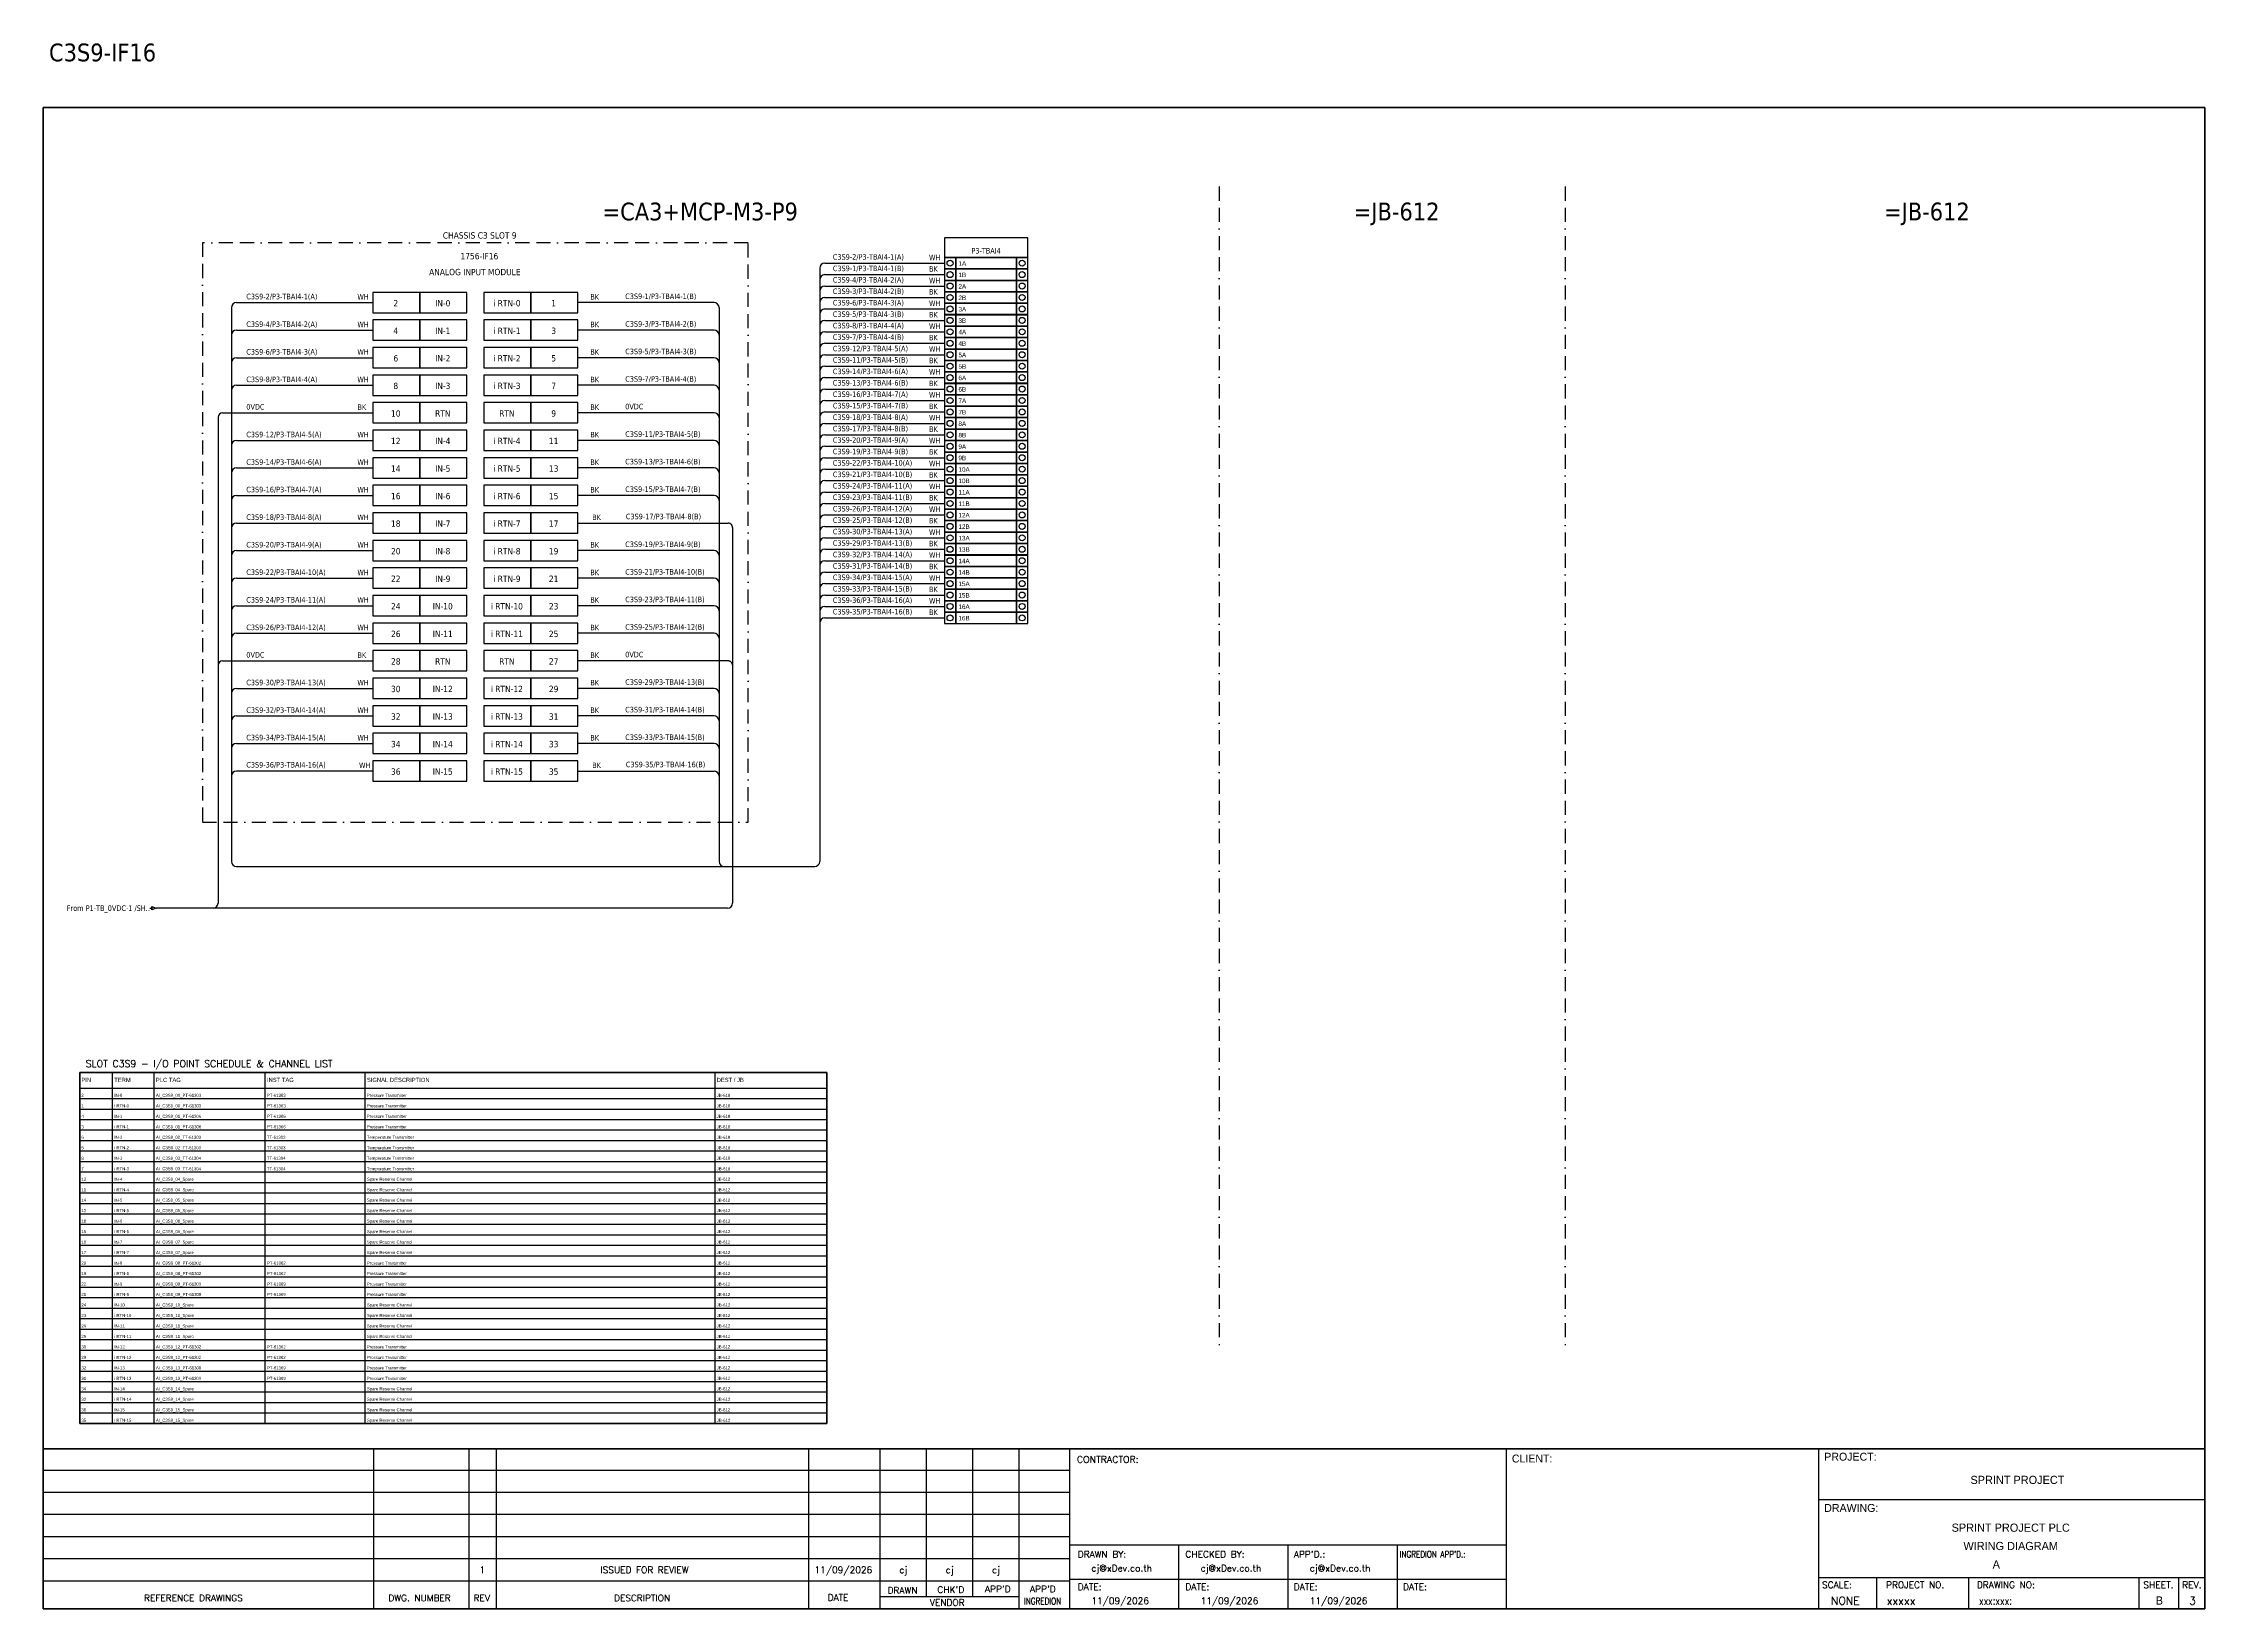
# Model space of a CAD drawing. Header units: millimetres. Extents: x 0 to 62600, y 0 to 14837.
# Drawn here: x 37740 to 41633, y 6008 to 8828 of the extents above; entities that cross this region are included whole.
import ezdxf
from ezdxf.enums import TextEntityAlignment as Align

# ---------------------------------------------------------------- set-up
doc = ezdxf.new("R2010")
doc.units = ezdxf.units.MM
doc.linetypes.add('BORDERX2', pattern=[88.9, 25.4, -12.7, 25.4, -12.7, 0, -12.7])
for name, color, linetype in [('GT_1', 9, 'Continuous'), ('HELPPOINT', 7, 'Continuous'), ('MEMBER', 7, 'Continuous'), ('VECTORS', 7, 'Continuous'), ('x01001-FrameArea', 2, 'BORDERX2')]:
    doc.layers.add(name, color=color, linetype=linetype)
doc.layers.add('IE-EQUIP', color=253, linetype='Continuous', lineweight=25)
doc.layers.add('IE-WIRE', color=7, linetype='Continuous', lineweight=25)
doc.styles.add('HTX11', font='O8111901')
doc.styles.add('ROMANS', font='romans.shx', dxfattribs={"width": 0.85, "height": 25})
doc.styles.get("Standard").update_dxf_attribs({"font": 'arial.ttf'})
doc.styles.add('Tahoma', font='')
doc.styles.get('Tahoma').set_extended_font_data('Tahoma')

# ---------------------------------------------------------------- blocks, each defined once
blk = doc.blocks.new('xTermSingleLayer81')
at = {"color": 7, "ltscale": 25.4}
for points in [[(0, -537), (537, -537), (537, 0), (0, 0)], [(537, -537), (3378, -537), (3378, 0), (537, 0)], [(3378, -537), (3915, -537), (3915, 0), (3378, 0)]]:
    blk.add_lwpolyline(points, close=True, dxfattribs=at)
for centre in [(268, -268), (3647, -268)]:
    blk.add_circle(centre, 141, dxfattribs=at)
blk.add_attdef('TERMINAL_B', (661, -387), '', height=212)
blk = doc.blocks.new('xTerminal_fr_to')
at = {"layer": 'VECTORS', "color": 1, "true_color": 0xff0000}
for p, q in [((-11.3, 0), (-7.8, 0)), ((-7.8, 2.8), (0, 0)), ((-7.8, -2.8), (-7.8, 2.8)), ((-7.8, 2.8), (0, 0)), ((-7.8, 2.8), (-7.8, -2.8)), ((0, 0), (-7.8, -2.8)), ((0, 0), (-7.8, -2.8))]:
    blk.add_line(p, q, dxfattribs=at)

msp = doc.modelspace()

# ---------------------------------------------------------------- linework, layer by layer
at = {"ltscale": 25.4}
for p, q in [((39147.4, 8411.5), (39362.8, 8411.5)), ((38947.9, 8361.2), (38702.6, 8361.2)), ((39147.4, 8370.3), (39362.8, 8370.3)), ((38947.9, 8311.5), (38702.6, 8311.5)), ((39147.4, 8329.1), (39362.8, 8329.1)), ((38947.9, 8261.9), (38702.6, 8261.9)), ((39147.4, 8287.8), (39362.8, 8287.8)), ((39147.4, 8246.6), (39362.8, 8246.6)), ((38947.9, 8212.3), (38702.6, 8212.3)), ((39147.4, 8205.4), (39362.8, 8205.4)), ((38062.6, 8162.6), (38333.1, 8162.6)), ((38947.9, 8162.6), (38702.6, 8162.6)), ((39147.4, 8164.2), (39362.8, 8164.2)), ((38947.9, 8113), (38702.6, 8113)), ((39147.4, 8122.9), (39362.8, 8122.9)), ((38947.9, 8063.4), (38702.6, 8063.4)), ((39147.4, 8081.7), (39362.8, 8081.7)), ((39147.4, 8040.5), (39362.8, 8040.5)), ((38947.9, 8013.7), (38702.6, 8013.7)), ((39147.4, 7999.3), (39362.8, 7999.3)), ((38702.6, 7964.1), (38973.1, 7964.1)), ((39147.4, 7958), (39362.8, 7958)), ((38947.9, 7914.5), (38702.6, 7914.5)), ((39147.4, 7916.8), (39362.8, 7916.8)), ((38947.9, 7864.8), (38702.6, 7864.8)), ((39147.4, 7875.6), (39362.8, 7875.6)), ((39147.4, 7834.4), (39362.8, 7834.4)), ((38947.9, 7815.2), (38702.6, 7815.2)), ((39147.4, 7793.2), (39362.8, 7793.2)), ((38947.9, 7765.6), (38702.6, 7765.6)), ((38062.6, 7715.9), (38333.1, 7715.9)), ((38973.1, 7715.9), (38702.6, 7715.9)), ((38947.9, 7666.3), (38702.6, 7666.3)), ((38947.9, 7616.7), (38702.6, 7616.7)), ((38947.9, 7567.1), (38702.6, 7567.1)), ((38702.6, 7517.4), (38947.9, 7517.4))]:
    msp.add_line(p, q, dxfattribs=at)
at = {"color": 7}
for p, q in [((37864.7, 6342.2), (37864.7, 6974.3)), ((37939.7, 6342.2), (37939.7, 6974.3)), ((38139.7, 6342.2), (38139.7, 6974.3)), ((38319.7, 6342.2), (38319.7, 6974.3)), ((38949.7, 6342.2), (38949.7, 6974.3)), ((37805.4, 6946.3), (39151.2, 6946.3))]:
    msp.add_line(p, q, dxfattribs=at)
at = {"color": 8}
for p, q in [((37805.4, 6927.5), (39151.2, 6927.5)), ((37805.4, 6908.6), (39151.2, 6908.6)), ((37805.4, 6889.7), (39151.2, 6889.7)), ((37805.4, 6870.8), (39151.2, 6870.8)), ((37805.4, 6851.9), (39151.2, 6851.9)), ((37805.4, 6833.1), (39151.2, 6833.1)), ((37805.4, 6814.2), (39151.2, 6814.2)), ((37805.4, 6795.3), (39151.2, 6795.3)), ((37805.4, 6776.4), (39151.2, 6776.4)), ((37805.4, 6757.5), (39151.2, 6757.5)), ((37805.4, 6738.7), (39151.2, 6738.7)), ((37805.4, 6719.8), (39151.2, 6719.8)), ((37805.4, 6700.9), (39151.2, 6700.9)), ((37805.4, 6682), (39151.2, 6682)), ((37805.4, 6663.2), (39151.2, 6663.2)), ((37805.4, 6644.3), (39151.2, 6644.3)), ((37805.4, 6625.4), (39151.2, 6625.4)), ((37805.4, 6606.5), (39151.2, 6606.5)), ((37805.4, 6587.6), (39151.2, 6587.6)), ((37805.4, 6568.8), (39151.2, 6568.8)), ((37805.4, 6549.9), (39151.2, 6549.9)), ((37805.4, 6531), (39151.2, 6531)), ((37805.4, 6512.1), (39151.2, 6512.1)), ((37805.4, 6493.3), (39151.2, 6493.3)), ((37805.4, 6474.4), (39151.2, 6474.4)), ((37805.4, 6455.5), (39151.2, 6455.5)), ((37805.4, 6436.6), (39151.2, 6436.6)), ((37805.4, 6417.7), (39151.2, 6417.7)), ((37805.4, 6398.9), (39151.2, 6398.9)), ((37805.4, 6380), (39151.2, 6380)), ((37805.4, 6361.1), (39151.2, 6361.1))]:
    msp.add_line(p, q, dxfattribs=at)
at = {"color": 4}
for p, q in [((41042, 6064.5), (41042, 6008.4)), ((41207.3, 6064.5), (41207.3, 6008.4))]:
    msp.add_line(p, q, dxfattribs=at)
at = {"color": 4, "ltscale": 0.5}
for p, q in [((41514.4, 6064.5), (41514.4, 6008.4)), ((41514.4, 6064.5), (41514.4, 6008.4)), ((41585.6, 6064.5), (41585.6, 6008.4)), ((41585.6, 6064.5), (41585.6, 6008.4))]:
    msp.add_line(p, q, dxfattribs=at)
at = {"color": 4, "ltscale": 25.4}
msp.add_lwpolyline([(39362.8, 8442.4), (39513.1, 8442.4), (39513.1, 8477.6), (39362.8, 8477.6)], close=True, dxfattribs=at)
msp.add_lwpolyline([(37805.4, 6974.3), (39151.2, 6974.3), (39151.2, 6342.2), (37805.4, 6342.2)], close=True)
at = {"color": 7}
msp.add_lwpolyline([(37805.4, 6342.2), (39151.2, 6342.2), (39151.2, 6974.3), (37805.4, 6974.3), (37805.4, 6342.2)], dxfattribs=at)
at = {"ltscale": 25.4}
for centre, radius, start, end in [((39147.4, 8402.4), 9.14, 90, 180), ((38947.9, 8352), 9.17, 0, 90), ((39147.4, 8361.1), 9.14, 90, 180), ((38947.9, 8302.4), 9.17, 0, 90), ((39147.4, 8319.9), 9.14, 90, 180), ((38947.9, 8252.7), 9.17, 0, 90), ((39147.4, 8278.7), 9.14, 90, 180), ((39147.4, 8237.5), 9.14, 90, 180), ((38947.9, 8203.1), 9.17, 0, 90), ((39147.4, 8196.3), 9.14, 90, 180), ((38947.9, 8153.5), 9.17, 0, 90), ((39147.4, 8155), 9.14, 90, 180), ((38947.9, 8103.8), 9.17, 0, 90), ((39147.4, 8113.8), 9.14, 90, 180), ((38947.9, 8054.2), 9.17, 0, 90), ((39147.4, 8072.6), 9.14, 90, 180), ((39147.4, 8031.4), 9.14, 90, 180), ((38947.9, 8004.6), 9.17, 0, 90), ((39147.4, 7990.1), 9.14, 90, 180), ((39147.4, 7948.9), 9.14, 90, 180), ((38947.9, 7905.3), 9.17, 0, 90), ((39147.4, 7907.7), 9.14, 90, 180), ((38947.9, 7855.7), 9.17, 0, 90), ((39147.4, 7866.5), 9.14, 90, 180), ((39147.4, 7825.2), 9.14, 90, 180), ((38947.9, 7806), 9.17, 0, 90), ((39147.4, 7784), 9.14, 90, 180), ((38947.9, 7756.4), 9.17, 0, 90), ((38947.9, 7657.1), 9.17, 0, 90), ((38947.9, 7607.5), 9.17, 0, 90), ((38947.9, 7557.9), 9.17, 0, 90), ((38947.9, 7508.2), 9.17, 0, 90)]:
    msp.add_arc(centre, radius, start, end, dxfattribs=at)
at = {"layer": 'GT_1', "color": 4}
for p, q in [((38335.1, 6008.4), (38335.1, 6296.6)), ((38507, 6008.4), (38507, 6296.6)), ((38556.2, 6008.4), (38556.2, 6296.6)), ((39118.8, 6008.4), (39118.8, 6296.6)), ((39247.1, 6008.4), (39247.1, 6296.6)), ((39330.7, 6030.2), (39330.7, 6296.6)), ((39414.2, 6030.3), (39414.2, 6296.6)), ((39497.5, 6008.4), (39497.5, 6296.6)), ((39588.5, 6008.4), (39588.5, 6296.6)), ((40375.5, 6008.4), (40375.5, 6296.6)), ((40937.8, 6008.4), (40937.8, 6296.6)), ((40937.8, 6008.4), (40937.8, 6296.6)), ((40937.8, 6008.4), (40937.8, 6296.6)), ((39588.5, 6257.7), (37739.7, 6257.7)), ((39588.5, 6217.9), (37739.7, 6217.9)), ((39588.5, 6178), (37739.7, 6178)), ((39588.5, 6138.1), (37739.7, 6138.1)), ((40375.5, 6122.8), (39588.5, 6122.8)), ((39785.3, 6008.4), (39785.3, 6122.8)), ((39982, 6008.4), (39982, 6122.8)), ((40178.8, 6008.4), (40178.8, 6122.8)), ((39588.5, 6098.2), (37739.7, 6098.2)), ((39588.4, 6058.2), (37739.7, 6058.2)), ((40375.5, 6061.3), (39588.5, 6061.3)), ((40937.8, 6064.5), (41633, 6064.5)), ((39497.5, 6030.2), (39247.1, 6030.2))]:
    msp.add_line(p, q, dxfattribs=at)
at = {"layer": 'HELPPOINT', "color": 4, "lineweight": 35}
for p, q in [((37739.7, 6008.4), (37739.7, 8712.6)), ((37739.7, 8712.6), (41633, 8712.6)), ((37739.7, 6008.4), (37739.7, 8712.6)), ((37739.7, 8712.6), (41633, 8712.6)), ((41633, 8712.6), (41633, 6008.4)), ((41633, 8712.6), (41633, 6008.4)), ((41633, 6008.4), (37739.7, 6008.4)), ((41633, 6008.4), (37739.7, 6008.4))]:
    msp.add_line(p, q, dxfattribs=at)
at = {"layer": 'HELPPOINT', "color": 4}
for p, q in [((40937.8, 6205), (41633, 6205)), ((40937.8, 6205), (41633, 6205)), ((40937.8, 6064.5), (41633, 6064.5))]:
    msp.add_line(p, q, dxfattribs=at)
at = {"layer": 'IE-EQUIP', "linetype": 'Continuous', "ltscale": 25.4}
for points in [[(38333.1, 8342.8), (38417.8, 8342.8), (38417.8, 8379.5), (38333.1, 8379.5)], [(38417.8, 8342.8), (38502.4, 8342.8), (38502.4, 8379.5), (38417.8, 8379.5)], [(38533.3, 8342.8), (38617.9, 8342.8), (38617.9, 8379.5), (38533.3, 8379.5)], [(38617.9, 8342.8), (38702.6, 8342.8), (38702.6, 8379.5), (38617.9, 8379.5)], [(38333.1, 8293.2), (38417.8, 8293.2), (38417.8, 8329.9), (38333.1, 8329.9)], [(38417.8, 8293.2), (38502.4, 8293.2), (38502.4, 8329.9), (38417.8, 8329.9)], [(38533.3, 8293.2), (38617.9, 8293.2), (38617.9, 8329.9), (38533.3, 8329.9)], [(38617.9, 8293.2), (38702.6, 8293.2), (38702.6, 8329.9), (38617.9, 8329.9)], [(38333.1, 8243.6), (38417.8, 8243.6), (38417.8, 8280.3), (38333.1, 8280.3)], [(38417.8, 8243.6), (38502.4, 8243.6), (38502.4, 8280.3), (38417.8, 8280.3)], [(38533.3, 8243.6), (38617.9, 8243.6), (38617.9, 8280.3), (38533.3, 8280.3)], [(38617.9, 8243.6), (38702.6, 8243.6), (38702.6, 8280.3), (38617.9, 8280.3)], [(38333.1, 8193.9), (38417.8, 8193.9), (38417.8, 8230.6), (38333.1, 8230.6)], [(38417.8, 8193.9), (38502.4, 8193.9), (38502.4, 8230.6), (38417.8, 8230.6)], [(38533.3, 8193.9), (38617.9, 8193.9), (38617.9, 8230.6), (38533.3, 8230.6)], [(38617.9, 8193.9), (38702.6, 8193.9), (38702.6, 8230.6), (38617.9, 8230.6)], [(38333.1, 8144.3), (38417.8, 8144.3), (38417.8, 8181), (38333.1, 8181)], [(38417.8, 8144.3), (38502.4, 8144.3), (38502.4, 8181), (38417.8, 8181)], [(38533.3, 8144.3), (38617.9, 8144.3), (38617.9, 8181), (38533.3, 8181)], [(38617.9, 8144.3), (38702.6, 8144.3), (38702.6, 8181), (38617.9, 8181)], [(38333.1, 8094.7), (38417.8, 8094.7), (38417.8, 8131.4), (38333.1, 8131.4)], [(38417.8, 8094.7), (38502.4, 8094.7), (38502.4, 8131.4), (38417.8, 8131.4)], [(38533.3, 8094.7), (38617.9, 8094.7), (38617.9, 8131.4), (38533.3, 8131.4)], [(38617.9, 8094.7), (38702.6, 8094.7), (38702.6, 8131.4), (38617.9, 8131.4)], [(38333.1, 8045), (38417.8, 8045), (38417.8, 8081.7), (38333.1, 8081.7)], [(38417.8, 8045), (38502.4, 8045), (38502.4, 8081.7), (38417.8, 8081.7)], [(38533.3, 8045), (38617.9, 8045), (38617.9, 8081.7), (38533.3, 8081.7)], [(38617.9, 8045), (38702.6, 8045), (38702.6, 8081.7), (38617.9, 8081.7)], [(38333.1, 7995.4), (38417.8, 7995.4), (38417.8, 8032.1), (38333.1, 8032.1)], [(38417.8, 7995.4), (38502.4, 7995.4), (38502.4, 8032.1), (38417.8, 8032.1)], [(38533.3, 7995.4), (38617.9, 7995.4), (38617.9, 8032.1), (38533.3, 8032.1)], [(38617.9, 7995.4), (38702.6, 7995.4), (38702.6, 8032.1), (38617.9, 8032.1)], [(38333.1, 7945.8), (38417.8, 7945.8), (38417.8, 7982.5), (38333.1, 7982.5)], [(38417.8, 7945.8), (38502.4, 7945.8), (38502.4, 7982.5), (38417.8, 7982.5)], [(38533.3, 7945.8), (38617.9, 7945.8), (38617.9, 7982.5), (38533.3, 7982.5)], [(38617.9, 7945.8), (38702.6, 7945.8), (38702.6, 7982.5), (38617.9, 7982.5)], [(38333.1, 7896.1), (38417.8, 7896.1), (38417.8, 7932.8), (38333.1, 7932.8)], [(38417.8, 7896.1), (38502.4, 7896.1), (38502.4, 7932.8), (38417.8, 7932.8)], [(38533.3, 7896.1), (38617.9, 7896.1), (38617.9, 7932.8), (38533.3, 7932.8)], [(38617.9, 7896.1), (38702.6, 7896.1), (38702.6, 7932.8), (38617.9, 7932.8)], [(38333.1, 7846.5), (38417.8, 7846.5), (38417.8, 7883.2), (38333.1, 7883.2)], [(38417.8, 7846.5), (38502.4, 7846.5), (38502.4, 7883.2), (38417.8, 7883.2)], [(38533.3, 7846.5), (38617.9, 7846.5), (38617.9, 7883.2), (38533.3, 7883.2)], [(38617.9, 7846.5), (38702.6, 7846.5), (38702.6, 7883.2), (38617.9, 7883.2)], [(38333.1, 7796.9), (38417.8, 7796.9), (38417.8, 7833.6), (38333.1, 7833.6)], [(38417.8, 7796.9), (38502.4, 7796.9), (38502.4, 7833.6), (38417.8, 7833.6)], [(38533.3, 7796.9), (38617.9, 7796.9), (38617.9, 7833.6), (38533.3, 7833.6)], [(38617.9, 7796.9), (38702.6, 7796.9), (38702.6, 7833.6), (38617.9, 7833.6)], [(38333.1, 7747.2), (38417.8, 7747.2), (38417.8, 7783.9), (38333.1, 7783.9)], [(38417.8, 7747.2), (38502.4, 7747.2), (38502.4, 7783.9), (38417.8, 7783.9)], [(38533.3, 7747.2), (38617.9, 7747.2), (38617.9, 7783.9), (38533.3, 7783.9)], [(38617.9, 7747.2), (38702.6, 7747.2), (38702.6, 7783.9), (38617.9, 7783.9)], [(38333.1, 7697.6), (38417.8, 7697.6), (38417.8, 7734.3), (38333.1, 7734.3)], [(38417.8, 7697.6), (38502.4, 7697.6), (38502.4, 7734.3), (38417.8, 7734.3)], [(38533.3, 7697.6), (38617.9, 7697.6), (38617.9, 7734.3), (38533.3, 7734.3)], [(38617.9, 7697.6), (38702.6, 7697.6), (38702.6, 7734.3), (38617.9, 7734.3)], [(38333.1, 7648), (38417.8, 7648), (38417.8, 7684.7), (38333.1, 7684.7)], [(38417.8, 7648), (38502.4, 7648), (38502.4, 7684.7), (38417.8, 7684.7)], [(38533.3, 7648), (38617.9, 7648), (38617.9, 7684.7), (38533.3, 7684.7)], [(38617.9, 7648), (38702.6, 7648), (38702.6, 7684.7), (38617.9, 7684.7)], [(38333.1, 7598.3), (38417.8, 7598.3), (38417.8, 7635), (38333.1, 7635)], [(38417.8, 7598.3), (38502.4, 7598.3), (38502.4, 7635), (38417.8, 7635)], [(38533.3, 7598.3), (38617.9, 7598.3), (38617.9, 7635), (38533.3, 7635)], [(38617.9, 7598.3), (38702.6, 7598.3), (38702.6, 7635), (38617.9, 7635)], [(38333.1, 7548.7), (38417.8, 7548.7), (38417.8, 7585.4), (38333.1, 7585.4)], [(38417.8, 7548.7), (38502.4, 7548.7), (38502.4, 7585.4), (38417.8, 7585.4)], [(38533.3, 7548.7), (38617.9, 7548.7), (38617.9, 7585.4), (38533.3, 7585.4)], [(38617.9, 7548.7), (38702.6, 7548.7), (38702.6, 7585.4), (38617.9, 7585.4)], [(38333.1, 7499.1), (38417.8, 7499.1), (38417.8, 7535.8), (38333.1, 7535.8)], [(38417.8, 7499.1), (38502.4, 7499.1), (38502.4, 7535.8), (38417.8, 7535.8)], [(38533.3, 7499.1), (38617.9, 7499.1), (38617.9, 7535.8), (38533.3, 7535.8)], [(38617.9, 7499.1), (38702.6, 7499.1), (38702.6, 7535.8), (38617.9, 7535.8)]]:
    msp.add_lwpolyline(points, close=True, dxfattribs=at)
at = {"layer": 'IE-WIRE', "color": 4, "ltscale": 25.4}
for p, q in [((39138.3, 8423), (39138.3, 7354.6)), ((39147.4, 8432.1), (39362.8, 8432.1)), ((39147.4, 8390.9), (39362.8, 8390.9)), ((38078.7, 8352), (38078.7, 7354.6)), ((38087.9, 8361.2), (38333.1, 8361.2)), ((38957, 8352), (38957, 7354.6)), ((39147.4, 8349.7), (39362.8, 8349.7)), ((38087.9, 8311.5), (38333.1, 8311.5)), ((39147.4, 8308.4), (39362.8, 8308.4)), ((38087.9, 8261.9), (38333.1, 8261.9)), ((39147.4, 8267.2), (39362.8, 8267.2)), ((39147.4, 8226), (39362.8, 8226)), ((38087.9, 8212.3), (38333.1, 8212.3)), ((39147.4, 8184.8), (39362.8, 8184.8)), ((39147.4, 8143.6), (39362.8, 8143.6)), ((38087.9, 8113), (38333.1, 8113)), ((39147.4, 8102.3), (39362.8, 8102.3)), ((38087.9, 8063.4), (38333.1, 8063.4)), ((39147.4, 8061.1), (39362.8, 8061.1)), ((38087.9, 8013.7), (38333.1, 8013.7)), ((39147.4, 8019.9), (39362.8, 8019.9)), ((38087.9, 7964.1), (38333.1, 7964.1)), ((39147.4, 7978.7), (39362.8, 7978.7)), ((38087.9, 7914.5), (38333.1, 7914.5)), ((39147.4, 7937.4), (39362.8, 7937.4)), ((38087.9, 7864.8), (38333.1, 7864.8)), ((39147.4, 7896.2), (39362.8, 7896.2)), ((39147.4, 7855), (39362.8, 7855)), ((38087.9, 7815.2), (38333.1, 7815.2)), ((39147.4, 7813.8), (39362.8, 7813.8)), ((38087.9, 7765.6), (38333.1, 7765.6)), ((38087.9, 7666.3), (38333.1, 7666.3)), ((38087.9, 7616.7), (38333.1, 7616.7)), ((38087.9, 7567.1), (38333.1, 7567.1)), ((38333.1, 7517.4), (38087.9, 7517.4))]:
    msp.add_line(p, q, dxfattribs=at)
at = {"layer": 'IE-WIRE', "color": 7, "ltscale": 25.4}
for p, q in [((38054.6, 8154.6), (38054.6, 7279.4)), ((38981.1, 7956.1), (38981.1, 7279.4)), ((38972.2, 7270.4), (37943.1, 7270.4))]:
    msp.add_line(p, q, dxfattribs=at)
at = {"layer": 'IE-WIRE', "color": 4}
msp.add_line((38087.8, 7345.4), (39129.2, 7345.4), dxfattribs=at)
at = {"layer": 'IE-WIRE', "color": 4, "ltscale": 25.4}
for centre, radius in [((39147.4, 8423), 9.14), ((39147.4, 8381.8), 9.14), ((38087.9, 8352), 9.17), ((39147.4, 8340.5), 9.14), ((38087.9, 8302.4), 9.17), ((39147.4, 8299.3), 9.14), ((38087.9, 8252.7), 9.17), ((39147.4, 8258.1), 9.14), ((39147.4, 8216.9), 9.14), ((38087.9, 8203.1), 9.17), ((39147.4, 8175.6), 9.14), ((39147.4, 8134.4), 9.14), ((38087.9, 8103.8), 9.17), ((39147.4, 8093.2), 9.14), ((38087.9, 8054.2), 9.17), ((39147.4, 8052), 9.14), ((38087.9, 8004.6), 9.17), ((39147.4, 8010.7), 9.14), ((38087.9, 7954.9), 9.17), ((39147.4, 7969.5), 9.14), ((38087.9, 7905.3), 9.17), ((39147.4, 7928.3), 9.14), ((38087.9, 7855.7), 9.17), ((39147.4, 7887.1), 9.14), ((39147.4, 7845.9), 9.14), ((38087.9, 7806), 9.17), ((39147.4, 7804.6), 9.14), ((38087.9, 7756.4), 9.17), ((38087.9, 7657.1), 9.17), ((38087.9, 7607.5), 9.17), ((38087.9, 7557.9), 9.17), ((38087.9, 7508.2), 9.17)]:
    msp.add_arc(centre, radius, 90, 180, dxfattribs=at)
at = {"layer": 'IE-WIRE', "ltscale": 25.4}
for centre in [(38062.6, 8154.6), (38062.6, 7707.9)]:
    msp.add_arc(centre, 8, 90, 180, dxfattribs=at)
at = {"layer": 'IE-WIRE', "color": 4}
for centre, start, end in [((38087.8, 7354.6), 180, 270), ((38966.2, 7354.6), 180, 270), ((39129.2, 7354.6), 270, 0)]:
    msp.add_arc(centre, 9.14, start, end, dxfattribs=at)
at = {"layer": 'IE-WIRE', "color": 7, "ltscale": 25.4}
for centre in [(38045.6, 7279.4), (38972.2, 7279.4), (38972.2, 7279.4)]:
    msp.add_arc(centre, 8.96, 270, 0, dxfattribs=at)
at = {"layer": 'MEMBER', "color": 4, "lineweight": 35}
msp.add_line((37739.7, 6296.6), (41633, 6296.6), dxfattribs=at)
msp.add_line((37739.7, 6296.6), (41633, 6296.6), dxfattribs=at)
at = {"layer": 'MEMBER', "color": 4}
for p, q in [((40937.8, 6205), (41633, 6205)), ((40937.8, 6205), (41633, 6205)), ((40937.8, 6064.5), (41633, 6064.5)), ((40937.8, 6064.5), (41633, 6064.5))]:
    msp.add_line(p, q, dxfattribs=at)
at = {"layer": 'x01001-FrameArea'}
for p, q in [((39857.9, 8570), (39857.9, 6483.4)), ((40481, 8570), (40481, 6483.4))]:
    msp.add_line(p, q, dxfattribs=at)
msp.add_lwpolyline([(38026.4, 7425.1), (39009.4, 7425.1), (39009.4, 8468.9), (38026.4, 8468.9)], close=True, dxfattribs=at)
at = {"layer": 'x01001-FrameArea', "ltscale": 25.4}
for centre in [(38973.1, 7956.1), (38973.1, 7707.9)]:
    msp.add_arc(centre, 8, 0, 90, dxfattribs=at)

# ---------------------------------------------------------------- block references
at = {"xscale": 0.0384, "yscale": 0.0384, "zscale": 0.0384}
for p, values in [((39362.8, 8442.4), {'TERMINAL_B': '1A'}), ((39362.8, 8421.8), {'TERMINAL_B': '1B'}), ((39362.8, 8401.2), {'TERMINAL_B': '2A'}), ((39362.8, 8380.6), {'TERMINAL_B': '2B'}), ((39362.8, 8360), {'TERMINAL_B': '3A'}), ((39362.8, 8339.4), {'TERMINAL_B': '3B'}), ((39362.8, 8318.8), {'TERMINAL_B': '4A'}), ((39362.8, 8298.1), {'TERMINAL_B': '4B'}), ((39362.8, 8277.5), {'TERMINAL_B': '5A'}), ((39362.8, 8256.9), {'TERMINAL_B': '5B'}), ((39362.8, 8236.3), {'TERMINAL_B': '6A'}), ((39362.8, 8215.7), {'TERMINAL_B': '6B'}), ((39362.8, 8195.1), {'TERMINAL_B': '7A'}), ((39362.8, 8174.5), {'TERMINAL_B': '7B'}), ((39362.8, 8153.9), {'TERMINAL_B': '8A'}), ((39362.8, 8133.2), {'TERMINAL_B': '8B'}), ((39362.8, 8112.6), {'TERMINAL_B': '9A'}), ((39362.8, 8092), {'TERMINAL_B': '9B'}), ((39362.8, 8071.4), {'TERMINAL_B': '10A'}), ((39362.8, 8050.8), {'TERMINAL_B': '10B'}), ((39362.8, 8030.2), {'TERMINAL_B': '11A'}), ((39362.8, 8009.6), {'TERMINAL_B': '11B'}), ((39362.8, 7989), {'TERMINAL_B': '12A'}), ((39362.8, 7968.4), {'TERMINAL_B': '12B'}), ((39362.8, 7947.7), {'TERMINAL_B': '13A'}), ((39362.8, 7927.1), {'TERMINAL_B': '13B'}), ((39362.8, 7906.5), {'TERMINAL_B': '14A'}), ((39362.8, 7885.9), {'TERMINAL_B': '14B'}), ((39362.8, 7865.3), {'TERMINAL_B': '15A'}), ((39362.8, 7844.7), {'TERMINAL_B': '15B'}), ((39362.8, 7824.1), {'TERMINAL_B': '16A'}), ((39362.8, 7803.5), {'TERMINAL_B': '16B'})]:
    msp.add_blockref('xTermSingleLayer81', p, dxfattribs=at).add_auto_attribs(values)
msp.add_blockref('xTerminal_fr_to', (37943.1, 7270.4))

# ---------------------------------------------------------------- texts
at = {"color": 2, "style": 'Tahoma'}
msp.add_text('C3S9-IF16', height=32, dxfattribs=at).set_placement((37750.1, 8795.7))
for s, height, p in [('=CA3+MCP-M3-P9', 32, (38923.1, 8525.2)), ('=JB-612', 32, (40177.4, 8525.2)), ('=JB-612', 32, (41132.5, 8525.2)), ('CHASSIS C3 SLOT 9', 11.441, (38525.9, 8482.2)), ('1756-IF16', 11.44, (38525.3, 8444.8)), ('ANALOG INPUT MODULE', 11.441, (38517.1, 8416.2)), ('2', 11.4, (38374.7, 8360)), ('IN-0', 11.44, (38459.3, 8360)), ('i RTN-0', 11.44, (38574.8, 8360)), ('1', 11.4, (38659.1, 8360)), ('4', 11.4, (38374.7, 8310.4)), ('IN-1', 11.44, (38459.3, 8310.4)), ('i RTN-1', 11.44, (38574.8, 8310.4)), ('3', 11.4, (38659.1, 8310.4)), ('6', 11.4, (38374.7, 8260.8)), ('IN-2', 11.44, (38459.3, 8260.8)), ('i RTN-2', 11.44, (38574.8, 8260.8)), ('5', 11.4, (38659.1, 8260.8)), ('8', 11.4, (38374.7, 8211.1)), ('IN-3', 11.44, (38459.3, 8211.1)), ('i RTN-3', 11.44, (38574.8, 8211.1)), ('7', 11.4, (38659.1, 8211.1)), ('10', 11.44, (38374.7, 8161.5)), ('RTN', 11.44, (38459.3, 8161.5)), ('RTN', 11.44, (38574.8, 8161.5)), ('9', 11.4, (38659.1, 8161.5)), ('12', 11.44, (38374.7, 8111.9)), ('IN-4', 11.44, (38459.3, 8111.9)), ('i RTN-4', 11.44, (38574.8, 8111.9)), ('11', 11.44, (38659.1, 8111.9)), ('14', 11.44, (38374.7, 8062.2)), ('IN-5', 11.44, (38459.3, 8062.2)), ('i RTN-5', 11.44, (38574.8, 8062.2)), ('13', 11.44, (38659.1, 8062.2)), ('16', 11.44, (38374.7, 8012.6)), ('IN-6', 11.44, (38459.3, 8012.6)), ('i RTN-6', 11.44, (38574.8, 8012.6)), ('15', 11.44, (38659.1, 8012.6)), ('18', 11.44, (38374.7, 7963)), ('IN-7', 11.44, (38459.3, 7963)), ('i RTN-7', 11.44, (38574.8, 7963)), ('17', 11.44, (38659.1, 7963)), ('20', 11.44, (38374.7, 7913.3)), ('IN-8', 11.44, (38459.3, 7913.3)), ('i RTN-8', 11.44, (38574.8, 7913.3)), ('19', 11.44, (38659.1, 7913.3)), ('22', 11.44, (38374.7, 7863.7)), ('IN-9', 11.44, (38459.3, 7863.7)), ('i RTN-9', 11.44, (38574.8, 7863.7)), ('21', 11.44, (38659.1, 7863.7)), ('24', 11.44, (38374.7, 7814.1)), ('IN-10', 11.44, (38459.3, 7814.1)), ('i RTN-10', 11.44, (38574.8, 7814.1)), ('23', 11.44, (38659.1, 7814.1)), ('26', 11.44, (38374.7, 7764.4)), ('IN-11', 11.44, (38459.3, 7764.4)), ('i RTN-11', 11.44, (38574.8, 7764.4)), ('25', 11.44, (38659.1, 7764.4)), ('28', 11.44, (38374.7, 7714.8)), ('RTN', 11.44, (38459.3, 7714.8)), ('RTN', 11.44, (38574.8, 7714.8)), ('27', 11.44, (38659.1, 7714.8)), ('30', 11.44, (38374.7, 7665.2)), ('IN-12', 11.44, (38459.3, 7665.2)), ('i RTN-12', 11.44, (38574.8, 7665.2)), ('29', 11.44, (38659.1, 7665.2)), ('32', 11.44, (38374.7, 7615.5)), ('IN-13', 11.44, (38459.3, 7615.5)), ('i RTN-13', 11.44, (38574.8, 7615.5)), ('31', 11.44, (38659.1, 7615.5)), ('34', 11.44, (38374.7, 7565.9)), ('IN-14', 11.44, (38459.3, 7565.9)), ('i RTN-14', 11.44, (38574.8, 7565.9)), ('33', 11.44, (38659.1, 7565.9)), ('36', 11.44, (38374.7, 7516.3)), ('IN-15', 11.44, (38459.3, 7516.3)), ('i RTN-15', 11.44, (38574.8, 7516.3)), ('35', 11.44, (38659.1, 7516.3))]:
    msp.add_text(s, height=height, dxfattribs=at).set_placement(p, align=Align.MIDDLE_CENTER)
at = {"color": 4, "style": 'Tahoma'}
for s, height, p in [('C3S9-2/P3-TBAI4-1(A)', 9.949, (39161.9, 8438.4)), ('WH', 9.95, (39335.2, 8437.4)), ('C3S9-2/P3-TBAI4-1(A)', 9.949, (38105.5, 8367.1)), ('WH', 9.95, (38305.6, 8366.4)), ('C3S9-4/P3-TBAI4-2(A)', 9.949, (39161.9, 8397.2)), ('WH', 9.95, (39335.2, 8396.1)), ('C3S9-6/P3-TBAI4-3(A)', 9.949, (39161.9, 8356)), ('WH', 9.95, (39335.2, 8354.9)), ('C3S9-4/P3-TBAI4-2(A)', 9.949, (38105.5, 8317.2)), ('WH', 9.95, (38305.6, 8316.8)), ('C3S9-8/P3-TBAI4-4(A)', 9.949, (39161.9, 8314.7)), ('WH', 9.95, (39335.2, 8313.7)), ('C3S9-6/P3-TBAI4-3(A)', 9.949, (38105.5, 8267.5)), ('WH', 9.95, (38305.6, 8267.2)), ('C3S9-12/P3-TBAI4-5(A)', 9.949, (39161.9, 8273.5)), ('WH', 9.95, (39335.2, 8272.5)), ('C3S9-8/P3-TBAI4-4(A)', 9.949, (38105.5, 8217.9)), ('WH', 9.95, (38305.6, 8217.5)), ('C3S9-14/P3-TBAI4-6(A)', 9.949, (39161.9, 8232.3)), ('WH', 9.95, (39335.2, 8231.3)), ('C3S9-16/P3-TBAI4-7(A)', 9.949, (39161.9, 8191.1)), ('WH', 9.95, (39335.2, 8190)), ('C3S9-18/P3-TBAI4-8(A)', 9.949, (39161.9, 8149.8)), ('WH', 9.95, (39335.2, 8148.8)), ('C3S9-12/P3-TBAI4-5(A)', 9.949, (38105.5, 8118.6)), ('WH', 9.95, (38305.6, 8118.3)), ('C3S9-20/P3-TBAI4-9(A)', 9.949, (39161.9, 8108.6)), ('WH', 9.95, (39335.2, 8107.6)), ('C3S9-14/P3-TBAI4-6(A)', 9.949, (38105.5, 8069)), ('WH', 9.95, (38305.6, 8068.6)), ('C3S9-22/P3-TBAI4-10(A)', 9.949, (39161.9, 8067.4)), ('WH', 9.95, (39335.2, 8066.4)), ('C3S9-16/P3-TBAI4-7(A)', 9.949, (38105.5, 8019.4)), ('WH', 9.95, (38305.6, 8019)), ('C3S9-24/P3-TBAI4-11(A)', 9.949, (39161.9, 8026.2)), ('WH', 9.95, (39335.2, 8025.1)), ('C3S9-26/P3-TBAI4-12(A)', 9.949, (39161.9, 7984.9)), ('WH', 9.95, (39335.2, 7983.9)), ('C3S9-18/P3-TBAI4-8(A)', 9.949, (38105.5, 7969.7)), ('WH', 9.95, (38305.6, 7969.4)), ('C3S9-30/P3-TBAI4-13(A)', 9.949, (39161.9, 7943.7)), ('WH', 9.95, (39335.2, 7942.7)), ('C3S9-20/P3-TBAI4-9(A)', 9.949, (38105.5, 7920.1)), ('WH', 9.95, (38305.6, 7919.7)), ('C3S9-32/P3-TBAI4-14(A)', 9.949, (39161.9, 7902.5)), ('WH', 9.95, (39335.2, 7901.5)), ('C3S9-22/P3-TBAI4-10(A)', 9.949, (38105.5, 7870.5)), ('WH', 9.95, (38305.6, 7870.1)), ('C3S9-34/P3-TBAI4-15(A)', 9.949, (39161.9, 7861.3)), ('WH', 9.95, (39335.2, 7860.2)), ('C3S9-24/P3-TBAI4-11(A)', 9.949, (38105.5, 7820.8)), ('WH', 9.95, (38305.6, 7820.5)), ('C3S9-36/P3-TBAI4-16(A)', 9.949, (39161.9, 7820.1)), ('WH', 9.95, (39335.2, 7819)), ('C3S9-26/P3-TBAI4-12(A)', 9.949, (38105.5, 7771.2)), ('WH', 9.95, (38305.6, 7770.8)), ('C3S9-30/P3-TBAI4-13(A)', 9.949, (38105.5, 7671.9)), ('WH', 9.95, (38305.6, 7671.6)), ('C3S9-32/P3-TBAI4-14(A)', 9.949, (38105.5, 7622.3)), ('WH', 9.95, (38305.6, 7621.9)), ('C3S9-34/P3-TBAI4-15(A)', 9.949, (38105.5, 7572.7)), ('WH', 9.95, (38305.6, 7572.3)), ('C3S9-36/P3-TBAI4-16(A)', 9.949, (38105.5, 7523.7)), ('WH', 9.95, (38308.6, 7522.7))]:
    msp.add_text(s, height=height, dxfattribs=at).set_placement(p)
msp.add_text('P3-TBAI4', height=9.95, dxfattribs=at).set_placement((39438, 8454.5), align=Align.MIDDLE_CENTER)
at = {"style": 'Tahoma'}
for s, height, p in [('C3S9-1/P3-TBAI4-1(B)', 9.949, (39161.9, 8417.8)), ('BK', 9.95, (39335.2, 8416.8)), ('BK', 9.95, (38725.1, 8366.4)), ('C3S9-1/P3-TBAI4-1(B)', 9.949, (38788, 8367.5)), ('C3S9-3/P3-TBAI4-2(B)', 9.949, (39161.9, 8376.6)), ('BK', 9.95, (39335.2, 8375.5)), ('C3S9-5/P3-TBAI4-3(B)', 9.949, (39161.9, 8335.3)), ('BK', 9.95, (39335.2, 8334.3)), ('BK', 9.95, (38725.1, 8316.8)), ('C3S9-3/P3-TBAI4-2(B)', 9.949, (38788, 8317.8)), ('C3S9-7/P3-TBAI4-4(B)', 9.949, (39161.9, 8294.1)), ('BK', 9.95, (39335.2, 8293.1)), ('BK', 9.95, (38725.1, 8267.2)), ('C3S9-5/P3-TBAI4-3(B)', 9.949, (38788, 8268.2)), ('C3S9-11/P3-TBAI4-5(B)', 9.949, (39161.9, 8252.9)), ('BK', 9.95, (39335.2, 8251.9)), ('BK', 9.95, (38725.1, 8217.5)), ('C3S9-7/P3-TBAI4-4(B)', 9.949, (38788, 8218.6)), ('C3S9-13/P3-TBAI4-6(B)', 9.949, (39161.9, 8211.7)), ('BK', 9.95, (39335.2, 8210.6)), ('0VDC', 9.95, (38105.5, 8168.3)), ('BK', 9.95, (38305.6, 8167.9)), ('BK', 9.95, (38725.1, 8167.9)), ('0VDC', 9.95, (38788, 8168.9)), ('C3S9-15/P3-TBAI4-7(B)', 9.949, (39161.9, 8170.5)), ('BK', 9.95, (39335.2, 8169.4)), ('C3S9-17/P3-TBAI4-8(B)', 9.949, (39161.9, 8129.2)), ('BK', 9.95, (39335.2, 8128.2)), ('BK', 9.95, (38725.1, 8118.3)), ('C3S9-11/P3-TBAI4-5(B)', 9.949, (38788, 8119.3)), ('C3S9-19/P3-TBAI4-9(B)', 9.949, (39161.9, 8088)), ('BK', 9.95, (38725.1, 8068.6)), ('C3S9-13/P3-TBAI4-6(B)', 9.949, (38788, 8069.7)), ('BK', 9.95, (39335.2, 8087)), ('BK', 9.95, (38725.1, 8019)), ('C3S9-15/P3-TBAI4-7(B)', 9.949, (38788, 8020)), ('C3S9-21/P3-TBAI4-10(B)', 9.949, (39161.9, 8046.8)), ('BK', 9.95, (39335.2, 8045.7)), ('C3S9-23/P3-TBAI4-11(B)', 9.949, (39161.9, 8005.6)), ('BK', 9.95, (39335.2, 8004.5)), ('BK', 9.95, (38728.5, 7969.4)), ('C3S9-17/P3-TBAI4-8(B)', 9.949, (38789.1, 7970.9)), ('C3S9-25/P3-TBAI4-12(B)', 9.949, (39161.9, 7964.3)), ('BK', 9.95, (39335.2, 7963.3)), ('BK', 9.95, (38725.1, 7919.7)), ('C3S9-19/P3-TBAI4-9(B)', 9.949, (38788, 7920.8)), ('C3S9-29/P3-TBAI4-13(B)', 9.949, (39161.9, 7923.1)), ('BK', 9.95, (39335.2, 7922.1)), ('BK', 9.95, (38725.1, 7870.1)), ('C3S9-21/P3-TBAI4-10(B)', 9.949, (38788, 7871.1)), ('C3S9-31/P3-TBAI4-14(B)', 9.949, (39161.9, 7881.9)), ('BK', 9.95, (39335.2, 7880.9)), ('BK', 9.95, (38725.1, 7820.5)), ('C3S9-23/P3-TBAI4-11(B)', 9.949, (38788, 7821.5)), ('C3S9-33/P3-TBAI4-15(B)', 9.949, (39161.9, 7840.7)), ('BK', 9.95, (39335.2, 7839.6)), ('C3S9-35/P3-TBAI4-16(B)', 9.949, (39161.9, 7799.4)), ('BK', 9.95, (39335.2, 7798.4)), ('BK', 9.95, (38725.1, 7770.8)), ('C3S9-25/P3-TBAI4-12(B)', 9.949, (38788, 7771.9)), ('0VDC', 9.95, (38105.5, 7721.6)), ('BK', 9.95, (38305.6, 7721.2)), ('BK', 9.95, (38725.1, 7721.2)), ('0VDC', 9.95, (38788, 7722.2)), ('BK', 9.95, (38725.1, 7671.6)), ('C3S9-29/P3-TBAI4-13(B)', 9.949, (38788, 7672.6)), ('BK', 9.95, (38725.1, 7621.9)), ('C3S9-31/P3-TBAI4-14(B)', 9.949, (38788, 7623)), ('BK', 9.95, (38725.1, 7572.3)), ('C3S9-33/P3-TBAI4-15(B)', 9.949, (38788, 7573.3)), ('BK', 9.95, (38728.5, 7522.7)), ('C3S9-35/P3-TBAI4-16(B)', 9.949, (38789.1, 7524.2))]:
    msp.add_text(s, height=height, dxfattribs=at).set_placement(p)
at = {"color": 7, "style": 'Tahoma'}
msp.add_text('From P1-TB_0VDC-1 /SH..', height=9.949, dxfattribs=at).set_placement((37931.8, 7270.4), align=Align.MIDDLE_RIGHT)
at = {"color": 7}
for s, p in [('2', (37808.4, 6930.5)), ('IN-0', (37867.7, 6930.5)), ('AI_C3S9_00_PT-61303', (37942.7, 6930.5)), ('PT-61303', (38142.7, 6930.5)), ('Pressure Transmitter', (38322.7, 6930.5)), ('JB-618', (38952.7, 6930.5)), ('4', (37808.4, 6892.7)), ('1', (37808.4, 6911.6)), ('i RTN-0', (37867.7, 6911.6)), ('IN-1', (37867.7, 6892.7)), ('AI_C3S9_00_PT-61303', (37942.7, 6911.6)), ('AI_C3S9_01_PT-61306', (37942.7, 6892.7)), ('PT-61303', (38142.7, 6911.6)), ('PT-61306', (38142.7, 6892.7)), ('Pressure Transmitter', (38322.7, 6911.6)), ('Pressure Transmitter', (38322.7, 6892.7)), ('JB-618', (38952.7, 6911.6)), ('JB-618', (38952.7, 6892.7)), ('3', (37808.4, 6873.8)), ('6', (37808.4, 6854.9)), ('i RTN-1', (37867.7, 6873.8)), ('IN-2', (37867.7, 6854.9)), ('AI_C3S9_01_PT-61306', (37942.7, 6873.8)), ('AI_C3S9_02_TT-61303', (37942.7, 6854.9)), ('TT-61303', (38142.7, 6854.9)), ('PT-61306', (38142.7, 6873.8)), ('Temperature Transmitter', (38322.7, 6854.9)), ('Pressure Transmitter', (38322.7, 6873.8)), ('JB-618', (38952.7, 6873.8)), ('JB-618', (38952.7, 6854.9)), ('5', (37808.4, 6836.1)), ('8', (37808.4, 6817.2)), ('i RTN-2', (37867.7, 6836.1)), ('IN-3', (37867.7, 6817.2)), ('AI_C3S9_02_TT-61303', (37942.7, 6836.1)), ('AI_C3S9_03_TT-61304', (37942.7, 6817.2)), ('TT-61303', (38142.7, 6836.1)), ('TT-61304', (38142.7, 6817.2)), ('Temperature Transmitter', (38322.7, 6836.1)), ('Temperature Transmitter', (38322.7, 6817.2)), ('JB-618', (38952.7, 6836.1)), ('JB-618', (38952.7, 6817.2)), ('7', (37808.4, 6798.3)), ('12', (37808.4, 6779.4)), ('i RTN-3', (37867.7, 6798.3)), ('IN-4', (37867.7, 6779.4)), ('AI_C3S9_03_TT-61304', (37942.7, 6798.3)), ('AI_C3S9_04_Spare', (37942.7, 6779.4)), ('TT-61304', (38142.7, 6798.3)), ('Temperature Transmitter', (38322.7, 6798.3)), ('Spare Reserve Channel', (38322.7, 6779.4)), ('JB-618', (38952.7, 6798.3)), ('JB-612', (38952.7, 6779.4)), ('11', (37808.4, 6760.5)), ('14', (37808.4, 6741.7)), ('i RTN-4', (37867.7, 6760.5)), ('IN-5', (37867.7, 6741.7)), ('AI_C3S9_04_Spare', (37942.7, 6760.5)), ('AI_C3S9_05_Spare', (37942.7, 6741.7)), ('Spare Reserve Channel', (38322.7, 6760.5)), ('Spare Reserve Channel', (38322.7, 6741.7)), ('JB-612', (38952.7, 6760.5)), ('JB-612', (38952.7, 6741.7)), ('13', (37808.4, 6722.8)), ('16', (37808.4, 6703.9)), ('i RTN-5', (37867.7, 6722.8)), ('IN-6', (37867.7, 6703.9)), ('AI_C3S9_05_Spare', (37942.7, 6722.8)), ('AI_C3S9_06_Spare', (37942.7, 6703.9)), ('Spare Reserve Channel', (38322.7, 6722.8)), ('Spare Reserve Channel', (38322.7, 6703.9)), ('JB-612', (38952.7, 6722.8)), ('JB-612', (38952.7, 6703.9)), ('15', (37808.4, 6685)), ('18', (37808.4, 6666.2)), ('i RTN-6', (37867.7, 6685)), ('IN-7', (37867.7, 6666.2)), ('AI_C3S9_06_Spare', (37942.7, 6685)), ('AI_C3S9_07_Spare', (37942.7, 6666.2)), ('Spare Reserve Channel', (38322.7, 6685)), ('Spare Reserve Channel', (38322.7, 6666.2)), ('JB-612', (38952.7, 6685)), ('JB-612', (38952.7, 6666.2)), ('20', (37808.4, 6628.4)), ('17', (37808.4, 6647.3)), ('i RTN-7', (37867.7, 6647.3)), ('IN-8', (37867.7, 6628.4)), ('AI_C3S9_07_Spare', (37942.7, 6647.3)), ('AI_C3S9_08_PT-61302', (37942.7, 6628.4)), ('PT-61302', (38142.7, 6628.4)), ('Spare Reserve Channel', (38322.7, 6647.3)), ('Pressure Transmitter', (38322.7, 6628.4)), ('JB-612', (38952.7, 6647.3)), ('JB-612', (38952.7, 6628.4)), ('22', (37808.4, 6590.6)), ('19', (37808.4, 6609.5)), ('i RTN-8', (37867.7, 6609.5)), ('IN-9', (37867.7, 6590.6)), ('AI_C3S9_08_PT-61302', (37942.7, 6609.5)), ('AI_C3S9_09_PT-61309', (37942.7, 6590.6)), ('PT-61302', (38142.7, 6609.5)), ('PT-61309', (38142.7, 6590.6)), ('Pressure Transmitter', (38322.7, 6609.5)), ('Pressure Transmitter', (38322.7, 6590.6)), ('JB-612', (38952.7, 6609.5)), ('JB-612', (38952.7, 6590.6)), ('21', (37808.4, 6571.8)), ('24', (37808.4, 6552.9)), ('i RTN-9', (37867.7, 6571.8)), ('IN-10', (37867.7, 6552.9)), ('AI_C3S9_09_PT-61309', (37942.7, 6571.8)), ('AI_C3S9_10_Spare', (37942.7, 6552.9)), ('PT-61309', (38142.7, 6571.8)), ('Spare Reserve Channel', (38322.7, 6552.9)), ('Pressure Transmitter', (38322.7, 6571.8)), ('JB-612', (38952.7, 6571.8)), ('JB-612', (38952.7, 6552.9)), ('23', (37808.4, 6534)), ('26', (37808.4, 6515.1)), ('25', (37808.4, 6496.3)), ('i RTN-10', (37867.7, 6534)), ('i RTN-11', (37867.7, 6496.3)), ('IN-11', (37867.7, 6515.1)), ('AI_C3S9_10_Spare', (37942.7, 6534)), ('AI_C3S9_11_Spare', (37942.7, 6515.1)), ('AI_C3S9_11_Spare', (37942.7, 6496.3)), ('Spare Reserve Channel', (38322.7, 6534)), ('Spare Reserve Channel', (38322.7, 6515.1)), ('Spare Reserve Channel', (38322.7, 6496.3)), ('JB-612', (38952.7, 6534)), ('JB-612', (38952.7, 6515.1)), ('JB-612', (38952.7, 6496.3)), ('30', (37808.4, 6477.4)), ('29', (37808.4, 6458.5)), ('i RTN-12', (37867.7, 6458.5)), ('IN-12', (37867.7, 6477.4)), ('AI_C3S9_12_PT-61302', (37942.7, 6477.4)), ('AI_C3S9_12_PT-61302', (37942.7, 6458.5)), ('PT-61302', (38142.7, 6477.4)), ('PT-61302', (38142.7, 6458.5)), ('Pressure Transmitter', (38322.7, 6477.4)), ('Pressure Transmitter', (38322.7, 6458.5)), ('JB-612', (38952.7, 6477.4)), ('JB-612', (38952.7, 6458.5)), ('32', (37808.4, 6439.6)), ('31', (37808.4, 6420.7)), ('i RTN-13', (37867.7, 6420.7)), ('IN-13', (37867.7, 6439.6)), ('AI_C3S9_13_PT-61309', (37942.7, 6439.6)), ('AI_C3S9_13_PT-61309', (37942.7, 6420.7)), ('PT-61309', (38142.7, 6439.6)), ('PT-61309', (38142.7, 6420.7)), ('Pressure Transmitter', (38322.7, 6439.6)), ('Pressure Transmitter', (38322.7, 6420.7)), ('JB-612', (38952.7, 6439.6)), ('JB-612', (38952.7, 6420.7)), ('34', (37808.4, 6401.9)), ('33', (37808.4, 6383)), ('i RTN-14', (37867.7, 6383)), ('IN-14', (37867.7, 6401.9)), ('AI_C3S9_14_Spare', (37942.7, 6401.9)), ('AI_C3S9_14_Spare', (37942.7, 6383)), ('Spare Reserve Channel', (38322.7, 6401.9)), ('Spare Reserve Channel', (38322.7, 6383)), ('JB-612', (38952.7, 6401.9)), ('JB-612', (38952.7, 6383)), ('36', (37808.4, 6364.1)), ('35', (37808.4, 6345.2)), ('i RTN-15', (37867.7, 6345.2)), ('IN-15', (37867.7, 6364.1)), ('AI_C3S9_15_Spare', (37942.7, 6364.1)), ('AI_C3S9_15_Spare', (37942.7, 6345.2)), ('Spare Reserve Channel', (38322.7, 6364.1)), ('Spare Reserve Channel', (38322.7, 6345.2)), ('JB-612', (38952.7, 6364.1)), ('JB-612', (38952.7, 6345.2))]:
    msp.add_text(s, height=5.5, dxfattribs=at).set_placement(p)
at = {"color": 3}
for s, p in [('PIN', (37808.4, 6957.3)), ('TERM', (37867.7, 6957.3)), ('PLC TAG', (37942.7, 6957.3)), ('INST TAG', (38142.7, 6957.3)), ('SIGNAL DESCRIPTION', (38322.7, 6957.3)), ('DEST / JB', (38952.7, 6957.3))]:
    msp.add_text(s, height=7.5, dxfattribs=at).set_placement(p)
at = {"color": 4, "ltscale": 100, "style": 'HTX11'}
for s, p in [('SPRINT PROJECT', (41295.6, 6240.6)), ('SPRINT PROJECT PLC', (41283.5, 6154.5)), ('WIRING DIAGRAM', (41283.5, 6121.5))]:
    msp.add_text(s, height=14.693, dxfattribs=at).set_placement(p, align=Align.MIDDLE_CENTER)
at = {"style": 'HTX11'}
for tag, text, height, p in [('A', 'A', 14.8, (41257.5, 6088.3)), ('B', 'CHASSIS C3 SLOT 9', 14.821, (41551.3, 6023.3))]:
    msp.add_attdef(tag, text=text, height=height, dxfattribs=at).set_placement(p, align=Align.MIDDLE_CENTER)
at = {"layer": 'GT_1', "color": 4, "style": 'HTX11'}
for s, p in [('CLIENT:', (40385, 6271.9)), ('PROJECT:', (40947.7, 6275.2)), ('DRAWING:', (40947.7, 6182.9))]:
    msp.add_text(s, height=14.25, dxfattribs=at).set_placement(p)
at = {"layer": 'MEMBER', "color": 4, "ltscale": 0.8, "style": 'ROMANS'}
for s, height, p in [('SLOT C3S9 - I/O POINT SCHEDULE & CHANNEL LIST', 12.35, (37816.3, 6984)), ('CONTRACTOR:', 12.35, (39601.6, 6271.2)), ('DRAWN BY:', 11.88, (39603.1, 6100.6)), ('cj@xDev.co.th', 11.875, (39627.5, 6075.6)), ('CHECKED BY:', 11.875, (39797, 6100.6)), ('cj@xDev.co.th', 11.875, (39824.3, 6075.6)), ("APP'D.:", 11.88, (39992.2, 6100.6)), ('cj@xDev.co.th', 11.875, (40021, 6075.6)), ('DRAWN', 11.88, (39260.5, 6035.7)), ("CHK'D", 11.88, (39350.3, 6036.9)), ("APP'D", 11.88, (39435.9, 6038.1)), ("APP'D", 11.88, (39517.1, 6038.1)), ('DATE:', 11.88, (39603.1, 6042)), ('DATE:', 11.88, (39797, 6042)), ('DATE:', 11.88, (39992.2, 6042)), ('DATE:', 11.88, (40189, 6042)), ('SCALE:', 11.88, (40943.7, 6045.5)), ('PROJECT NO.', 11.875, (41058.9, 6045.5)), ('DRAWING NO:', 11.875, (41222.6, 6045.5)), ('SHEET.', 12, (41522.4, 6045.5)), ('REV.', 12, (41592.3, 6045.5)), ('REFERENCE DRAWINGS', 11.875, (37921.1, 6021.9)), ('DWG. NUMBER', 11.875, (38361.3, 6021.9)), ('REV', 11.88, (38514.8, 6021.9)), ('DESCRIPTION', 11.875, (38767.7, 6021.9)), ('DATE', 11.88, (39152.5, 6022.6)), ('VENDOR', 11.88, (39336.6, 6013.6)), ('11/09/2026', 11.88, (39627.5, 6016.9)), ('11/09/2026', 11.88, (39824.3, 6016.9)), ('11/09/2026', 11.88, (40021, 6016.9)), ('NONE', 14.23, (40959.7, 6015.8)), ('xxxxx', 14.23, (41060.1, 6015.8))]:
    msp.add_text(s, height=height, dxfattribs=at).set_placement(p)
for s, height, p in [('1', 11.9, (38530.6, 6078.4)), ('ISSUED FOR REVIEW', 11.875, (38822.7, 6078.4)), ('11/09/2026', 11.88, (39180.9, 6078.4)), ('cj', 11.88, (39288.8, 6078.4)), ('cj', 11.88, (39372.4, 6078.4)), ('cj', 11.88, (39455.9, 6078.4))]:
    msp.add_text(s, height=height, dxfattribs=at).set_placement(p, align=Align.MIDDLE_CENTER)
at = {"layer": 'MEMBER', "color": 4, "ltscale": 0.8, "style": 'ROMANS', "width": 0.8}
for s, height, p in [("INGREDION APP'D.:", 11.875, (40183, 6100.6)), ('INGREDION', 11.88, (39506.3, 6016.4)), ('xxx:xxx:', 14.23, (41226.3, 6015.8))]:
    msp.add_text(s, height=height, dxfattribs=at).set_placement(p)
at = {"layer": 'MEMBER', "color": 4, "ltscale": 0.8, "style": 'ROMANS'}
msp.add_text('3', height=14.2, dxfattribs=at).set_placement((41610.9, 6015.8), align=Align.CENTER)

doc.saveas('drawing.dxf')
